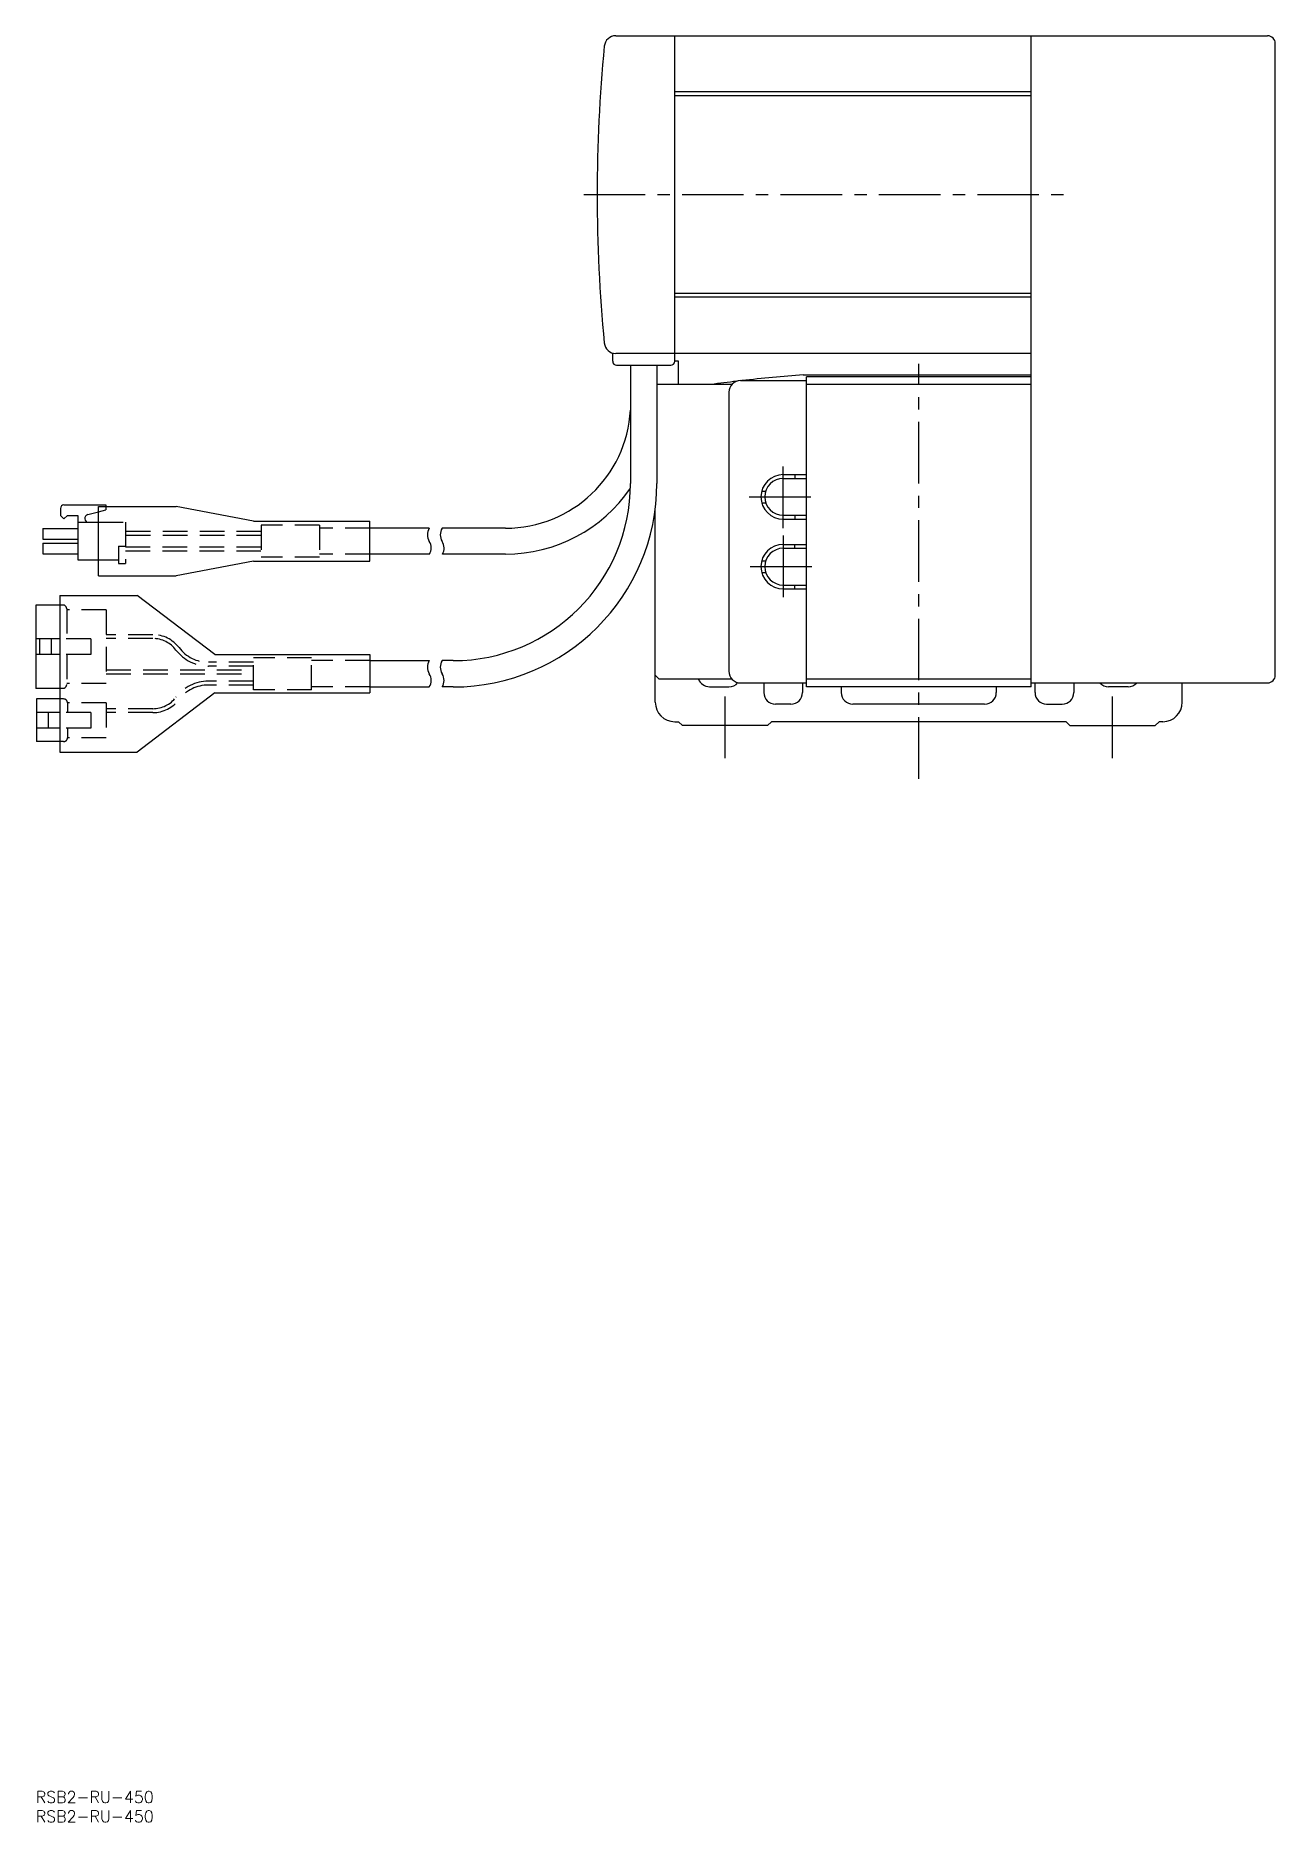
# Model space of a CAD drawing. Extents: x 0 to 1484, y -8 to 733.
# Drawn here: x 0 to 319.9, y -8 to 453 of the extents above; entities that cross this region are included whole.
import ezdxf

# ---------------------------------------------------------------- set-up
doc = ezdxf.new("R2010")
doc.units = 0
doc.header["$LTSCALE"] = 0.5
doc.linetypes.add('CENTER', pattern=[50.8, 31.75, -6.35, 6.35, -6.35])
doc.linetypes.add('DASHED', pattern=[19.05, 12.7, -6.35])
for name, color, linetype in [('MSM_CENTER', 1, 'CENTER'), ('MSM_CONTINUOUS', 7, 'CONTINUOUS'), ('MSM_DASHED', 4, 'DASHED'), ('MSM_NARROW', 5, 'CONTINUOUS'), ('MSM_PART_NUMBER', 7, 'CONTINUOUS')]:
    doc.layers.add(name, color=color, linetype=linetype)
doc.styles.get("Standard").update_dxf_attribs({"font": 'txt.shx', "height": 3, "bigfont": 'bigfont.shx'})

# ---------------------------------------------------------------- blocks, each defined once
blk = doc.blocks.new('*U2')
at = {"layer": 'MSM_PART_NUMBER'}
blk.add_text('RSB2-RU-450', height=3, dxfattribs=at).set_placement((0, -3))
blk = doc.blocks.new('*U3')
at = {"layer": 'MSM_PART_NUMBER'}
blk.add_text('RSB2-RU-450', height=3, dxfattribs=at).set_placement((0, -8))

msp = doc.modelspace()

# ---------------------------------------------------------------- linework, layer by layer
at = {"layer": 'MSM_CENTER'}
for p, q in [((141.42, 412), (265.46, 412)), ((227.89, 261.29), (227.89, 368.31)), ((192.89, 325.96), (192.89, 342.04)), ((184.14, 334), (200.97, 334)), ((192.89, 324.04), (192.89, 307.96)), ((184.39, 316), (201.22, 316)), ((177.89, 266.59), (177.89, 283.41)), ((277.89, 266.59), (277.89, 283.41))]:
    msp.add_line(p, q, dxfattribs=at)
at = {"layer": 'MSM_CONTINUOUS'}
for p, q in [((149.71, 453), (317.89, 453)), ((164.89, 369), (164.89, 453)), ((256.89, 285), (256.89, 453)), ((319.89, 288), (319.89, 451)), ((256.89, 438.5), (164.89, 438.5)), ((256.89, 437.5), (164.89, 437.5)), ((256.89, 386.5), (164.89, 386.5)), ((256.89, 385.5), (164.89, 385.5)), ((148.89, 369), (148.89, 371.12)), ((256.89, 371), (149.71, 371)), ((165.89, 369), (164.89, 369)), ((165.89, 363), (165.89, 369)), ((149.89, 368), (163.89, 368)), ((153.49, 368), (153.49, 337.5)), ((160.29, 368), (160.29, 337.5)), ((198.08, 365.5), (256.89, 365.5)), ((256.89, 365), (198.89, 365)), ((198.89, 285), (198.89, 365)), ((179.65, 363), (160.29, 363)), ((178.89, 361), (178.89, 289)), ((181.89, 364), (198.89, 364)), ((256.89, 363), (198.89, 363)), ((192.89, 339.75), (198.89, 339.75)), ((192.89, 338.75), (198.89, 338.75)), ((195.89, 339.75), (195.89, 338.75)), ((7.27, 331.94), (18.07, 331.94)), ((18.07, 331.94), (18.07, 331.53)), ((187.34, 335.5), (188.38, 335.5)), ((187.34, 332.5), (188.38, 332.5)), ((6.37, 331.04), (6.37, 329.24)), ((7.27, 328.34), (6.37, 329.24)), ((7.27, 328.34), (8.17, 329.24)), ((8.17, 329.24), (10.87, 329.24)), ((10.87, 329.24), (10.87, 317.72)), ((10.87, 327.44), (16.2, 327.44)), ((13.43, 329.43), (16.2, 330.14)), ((16.2, 331.53), (36.2, 331.53)), ((16.2, 313.63), (16.2, 331.53)), ((56.2, 327.78), (36.2, 331.53)), ((56.2, 327.78), (86.2, 327.78)), ((86.2, 317.38), (86.2, 327.78)), ((159.89, 281), (159.89, 331.03)), ((192.89, 329.25), (198.89, 329.25)), ((192.89, 328.25), (198.89, 328.25)), ((195.89, 329.25), (195.89, 328.25)), ((1.87, 325.82), (1.87, 323.12)), ((1.87, 325.82), (10.87, 325.82)), ((1.87, 323.12), (10.87, 323.12)), ((101.57, 325.93), (86.2, 325.93)), ((121.26, 325.93), (104.89, 325.93)), ((1.87, 322.04), (10.87, 322.04)), ((1.87, 322.04), (1.87, 319.34)), ((1.87, 319.34), (10.87, 319.34)), ((101.63, 319.23), (86.2, 319.23)), ((121.26, 319.23), (104.95, 319.23)), ((192.89, 321.75), (198.89, 321.75)), ((192.89, 320.75), (198.89, 320.75)), ((195.89, 320.75), (195.89, 321.75)), ((10.87, 317.72), (16.2, 317.72)), ((16.2, 313.63), (36.2, 313.63)), ((56.2, 317.38), (36.2, 313.63)), ((56.2, 317.38), (86.2, 317.38)), ((187.34, 317.5), (188.38, 317.5)), ((187.34, 314.5), (188.38, 314.5)), ((192.89, 311.25), (198.89, 311.25)), ((192.89, 310.25), (198.89, 310.25)), ((195.89, 310.25), (195.89, 311.25)), ((6.2, 306.1), (0, 306.1)), ((0, 306.1), (0, 284.6)), ((6.2, 308.55), (26.2, 308.55)), ((6.2, 308.55), (6.2, 268.15)), ((46.2, 293.3), (26.2, 308.55)), ((6.2, 297.35), (0, 297.35)), ((1, 297.35), (1, 293.35)), ((4, 297.35), (4, 293.35)), ((6.2, 293.35), (0, 293.35)), ((46.2, 293.3), (86.2, 293.3)), ((86.2, 293.3), (86.2, 283.4)), ((86.2, 291.75), (101.57, 291.75)), ((107.74, 291.75), (104.89, 291.75)), ((159.89, 288), (160.89, 287)), ((179.65, 287), (160.89, 287)), ((181.89, 286), (198.89, 286)), ((187.89, 286), (187.89, 283.5)), ((197.89, 286), (197.89, 283.5)), ((256.89, 287), (198.89, 287)), ((256.89, 286), (317.89, 286)), ((257.89, 283.5), (257.89, 286)), ((267.89, 286), (267.89, 283.5)), ((295.89, 281), (295.89, 286)), ((6.2, 284.6), (0, 284.6)), ((0.2, 281.85), (0.2, 270.85)), ((6.2, 281.85), (0.2, 281.85)), ((46.2, 283.4), (26.2, 268.15)), ((46.2, 283.4), (86.2, 283.4)), ((86.2, 284.95), (101.57, 284.95)), ((107.74, 284.95), (104.89, 284.95)), ((173.89, 285), (178.89, 285)), ((256.89, 285), (198.89, 285)), ((207.89, 285), (207.89, 283.5)), ((247.89, 285), (247.89, 283.5)), ((281.89, 285), (276.89, 285)), ((6.2, 278.35), (0.2, 278.35)), ((3.2, 278.35), (3.2, 274.35)), ((194.89, 280.5), (190.89, 280.5)), ((244.89, 280.5), (210.89, 280.5)), ((260.89, 280.5), (264.89, 280.5)), ((6.2, 274.35), (0.2, 274.35)), ((164.89, 276), (165.89, 276)), ((165.89, 276), (166.89, 275)), ((188.89, 275), (166.89, 275)), ((188.89, 275), (189.89, 276)), ((265.89, 276), (189.89, 276)), ((266.89, 275), (265.89, 276)), ((266.89, 275), (288.89, 275)), ((289.89, 276), (288.89, 275)), ((290.89, 276), (289.89, 276)), ((6.2, 270.85), (0.2, 270.85)), ((6.2, 268.15), (26.2, 268.15))]:
    msp.add_line(p, q, dxfattribs=at)
for centre, radius, start, end in [((149.71, 450), 3, 90, 174.5074), ((317.89, 451), 2, 0, 90), ((544.89, 412), 400, 174.5074, 185.4926), ((149.71, 374), 3, 185.4926, 270), ((149.89, 369), 1, 180, 270), ((163.89, 369), 1, 270, 0), ((227.89, -33.39), 400, 94.2733, 96.5514), ((227.89, -33.39), 400, 96.7396, 97.7057), ((181.89, 361), 3, 90, 180), ((121.26, 358.21), 32.28, 270, 356.8106), ((107.74, 337.5), 45.75, 270, 0), ((107.74, 337.5), 52.55, 270, 0), ((192.89, 334), 5.75, 90, 270), ((192.89, 334), 4.75, 90, 270), ((7.27, 331.04), 0.9, 90, 180), ((121.26, 358.21), 38.98, 270, 325.7307), ((13.68, 328.45), 1.01, 104.3814, 270), ((192.89, 316), 5.75, 90, 270), ((192.89, 316), 4.75, 90, 270), ((173.89, 288), 3, 199.4712, 270), ((181.89, 289), 3, 180, 270), ((178.89, 288), 3, 270, 320.241), ((276.89, 288), 3, 221.8103, 270), ((281.89, 288), 3, 270, 318.1897), ((317.89, 288), 2, 270, 0), ((190.89, 283.5), 3, 180, 270), ((194.89, 283.5), 3, 270, 0), ((210.89, 283.5), 3, 180, 270), ((244.89, 283.5), 3, 270, 0), ((260.89, 283.5), 3, 180, 270), ((264.89, 283.5), 3, 270, 0), ((164.89, 281), 5, 180, 270), ((290.89, 281), 5, 270, 0)]:
    msp.add_arc(centre, radius, start, end, dxfattribs=at)
at = {"layer": 'MSM_DASHED'}
for p, q in [((16.2, 330.14), (18.07, 330.62)), ((16.2, 327.44), (23.2, 327.44)), ((18.07, 331.53), (18.07, 330.62)), ((23.2, 327.44), (23.2, 316.82)), ((58.2, 325.08), (23.2, 325.08)), ((58.2, 324.08), (23.2, 324.08)), ((58.2, 326.68), (58.2, 318.48)), ((73.2, 326.68), (58.2, 326.68)), ((73.2, 326.68), (73.2, 318.48)), ((86.2, 325.93), (73.2, 325.93)), ((21.4, 321.32), (23.2, 321.32)), ((21.4, 321.32), (21.4, 316.82)), ((23.2, 321.08), (58.2, 321.08)), ((23.2, 320.08), (58.2, 320.08)), ((73.2, 318.48), (58.2, 318.48)), ((86.2, 319.23), (73.2, 319.23)), ((16.2, 317.72), (21.4, 317.72)), ((21.4, 316.82), (23.2, 316.82)), ((7, 306.1), (6.2, 306.1)), ((8, 305.1), (8, 297.35)), ((18.2, 304.85), (8, 304.85)), ((18.2, 304.85), (18.2, 285.85)), ((14.2, 297.35), (6.2, 297.35)), ((14.2, 297.35), (14.2, 293.35)), ((30.23, 298.45), (18.2, 298.45)), ((30.23, 297.45), (18.2, 297.45)), ((14.2, 293.35), (6.2, 293.35)), ((8, 293.35), (8, 285.6)), ((56.2, 291.35), (44.55, 291.35)), ((71.2, 292.5), (56.2, 292.5)), ((56.2, 284.2), (56.2, 292.5)), ((71.2, 284.2), (71.2, 292.5)), ((86.2, 291.75), (71.2, 291.75)), ((18.2, 285.85), (8, 285.85)), ((18.2, 289.35), (56.2, 289.35)), ((18.2, 288.35), (56.2, 288.35)), ((56.2, 290.35), (44.55, 290.35)), ((56.2, 286.45), (44.55, 286.45)), ((7, 284.6), (6.2, 284.6)), ((7.2, 281.85), (6.2, 281.85)), ((56.2, 285.45), (44.55, 285.45)), ((71.2, 284.2), (56.2, 284.2)), ((86.2, 284.95), (71.2, 284.95)), ((14.2, 278.35), (6.2, 278.35)), ((8.2, 280.85), (8.2, 278.35)), ((18.2, 280.85), (8.2, 280.85)), ((14.2, 278.35), (14.2, 274.35)), ((18.2, 280.85), (18.2, 271.85)), ((30.23, 279.35), (18.2, 279.35)), ((30.23, 278.35), (18.2, 278.35)), ((14.2, 274.35), (6.2, 274.35)), ((8.2, 274.35), (8.2, 271.85)), ((7.2, 270.85), (6.2, 270.85)), ((18.2, 271.85), (8.2, 271.85))]:
    msp.add_line(p, q, dxfattribs=at)
for centre, radius, start, end in [((7, 305.1), 1, 0.0017, 90.0017), ((30.23, 289.95), 8.5, 37.2706, 90.0017), ((30.23, 289.95), 7.5, 37.2706, 90.0017), ((44.55, 300.85), 9.5, 217.2706, 270.0017), ((44.55, 300.85), 10.5, 217.2706, 270.0017), ((44.55, 275.95), 10.5, 90.0017, 142.7329), ((7, 285.6), 1, 270.0017, 0.0017), ((7.2, 280.85), 1, 0.0017, 90.0017), ((30.23, 286.85), 7.5, 270.0017, 322.7329), ((30.23, 286.85), 8.5, 270.0017, 322.7329), ((44.55, 275.95), 9.5, 90.0017, 142.7329), ((7.2, 271.85), 1, 270.0017, 0.0017)]:
    msp.add_arc(centre, radius, start, end, dxfattribs=at)
at = {"layer": 'MSM_NARROW'}
for centre, start, end in [((104.21, 324.23), 147.2209, 212.7791), ((107.53, 324.23), 147.2209, 212.7791), ((98.93, 320.83), 329.3659, 32.7791), ((102.25, 320.83), 329.3659, 32.7791), ((104.21, 290.05), 147.2209, 212.7791), ((107.53, 290.05), 147.2209, 212.7791), ((98.93, 286.65), 327.2209, 32.7791), ((102.25, 286.65), 327.2209, 32.7791)]:
    msp.add_arc(centre, 3.14, start, end, dxfattribs=at)

# ---------------------------------------------------------------- block references
at = {"layer": 'MSM_CONTINUOUS'}
for name in ['*U2', '*U3']:
    msp.add_blockref(name, (0, 0), dxfattribs=at)

doc.saveas('drawing.dxf')
